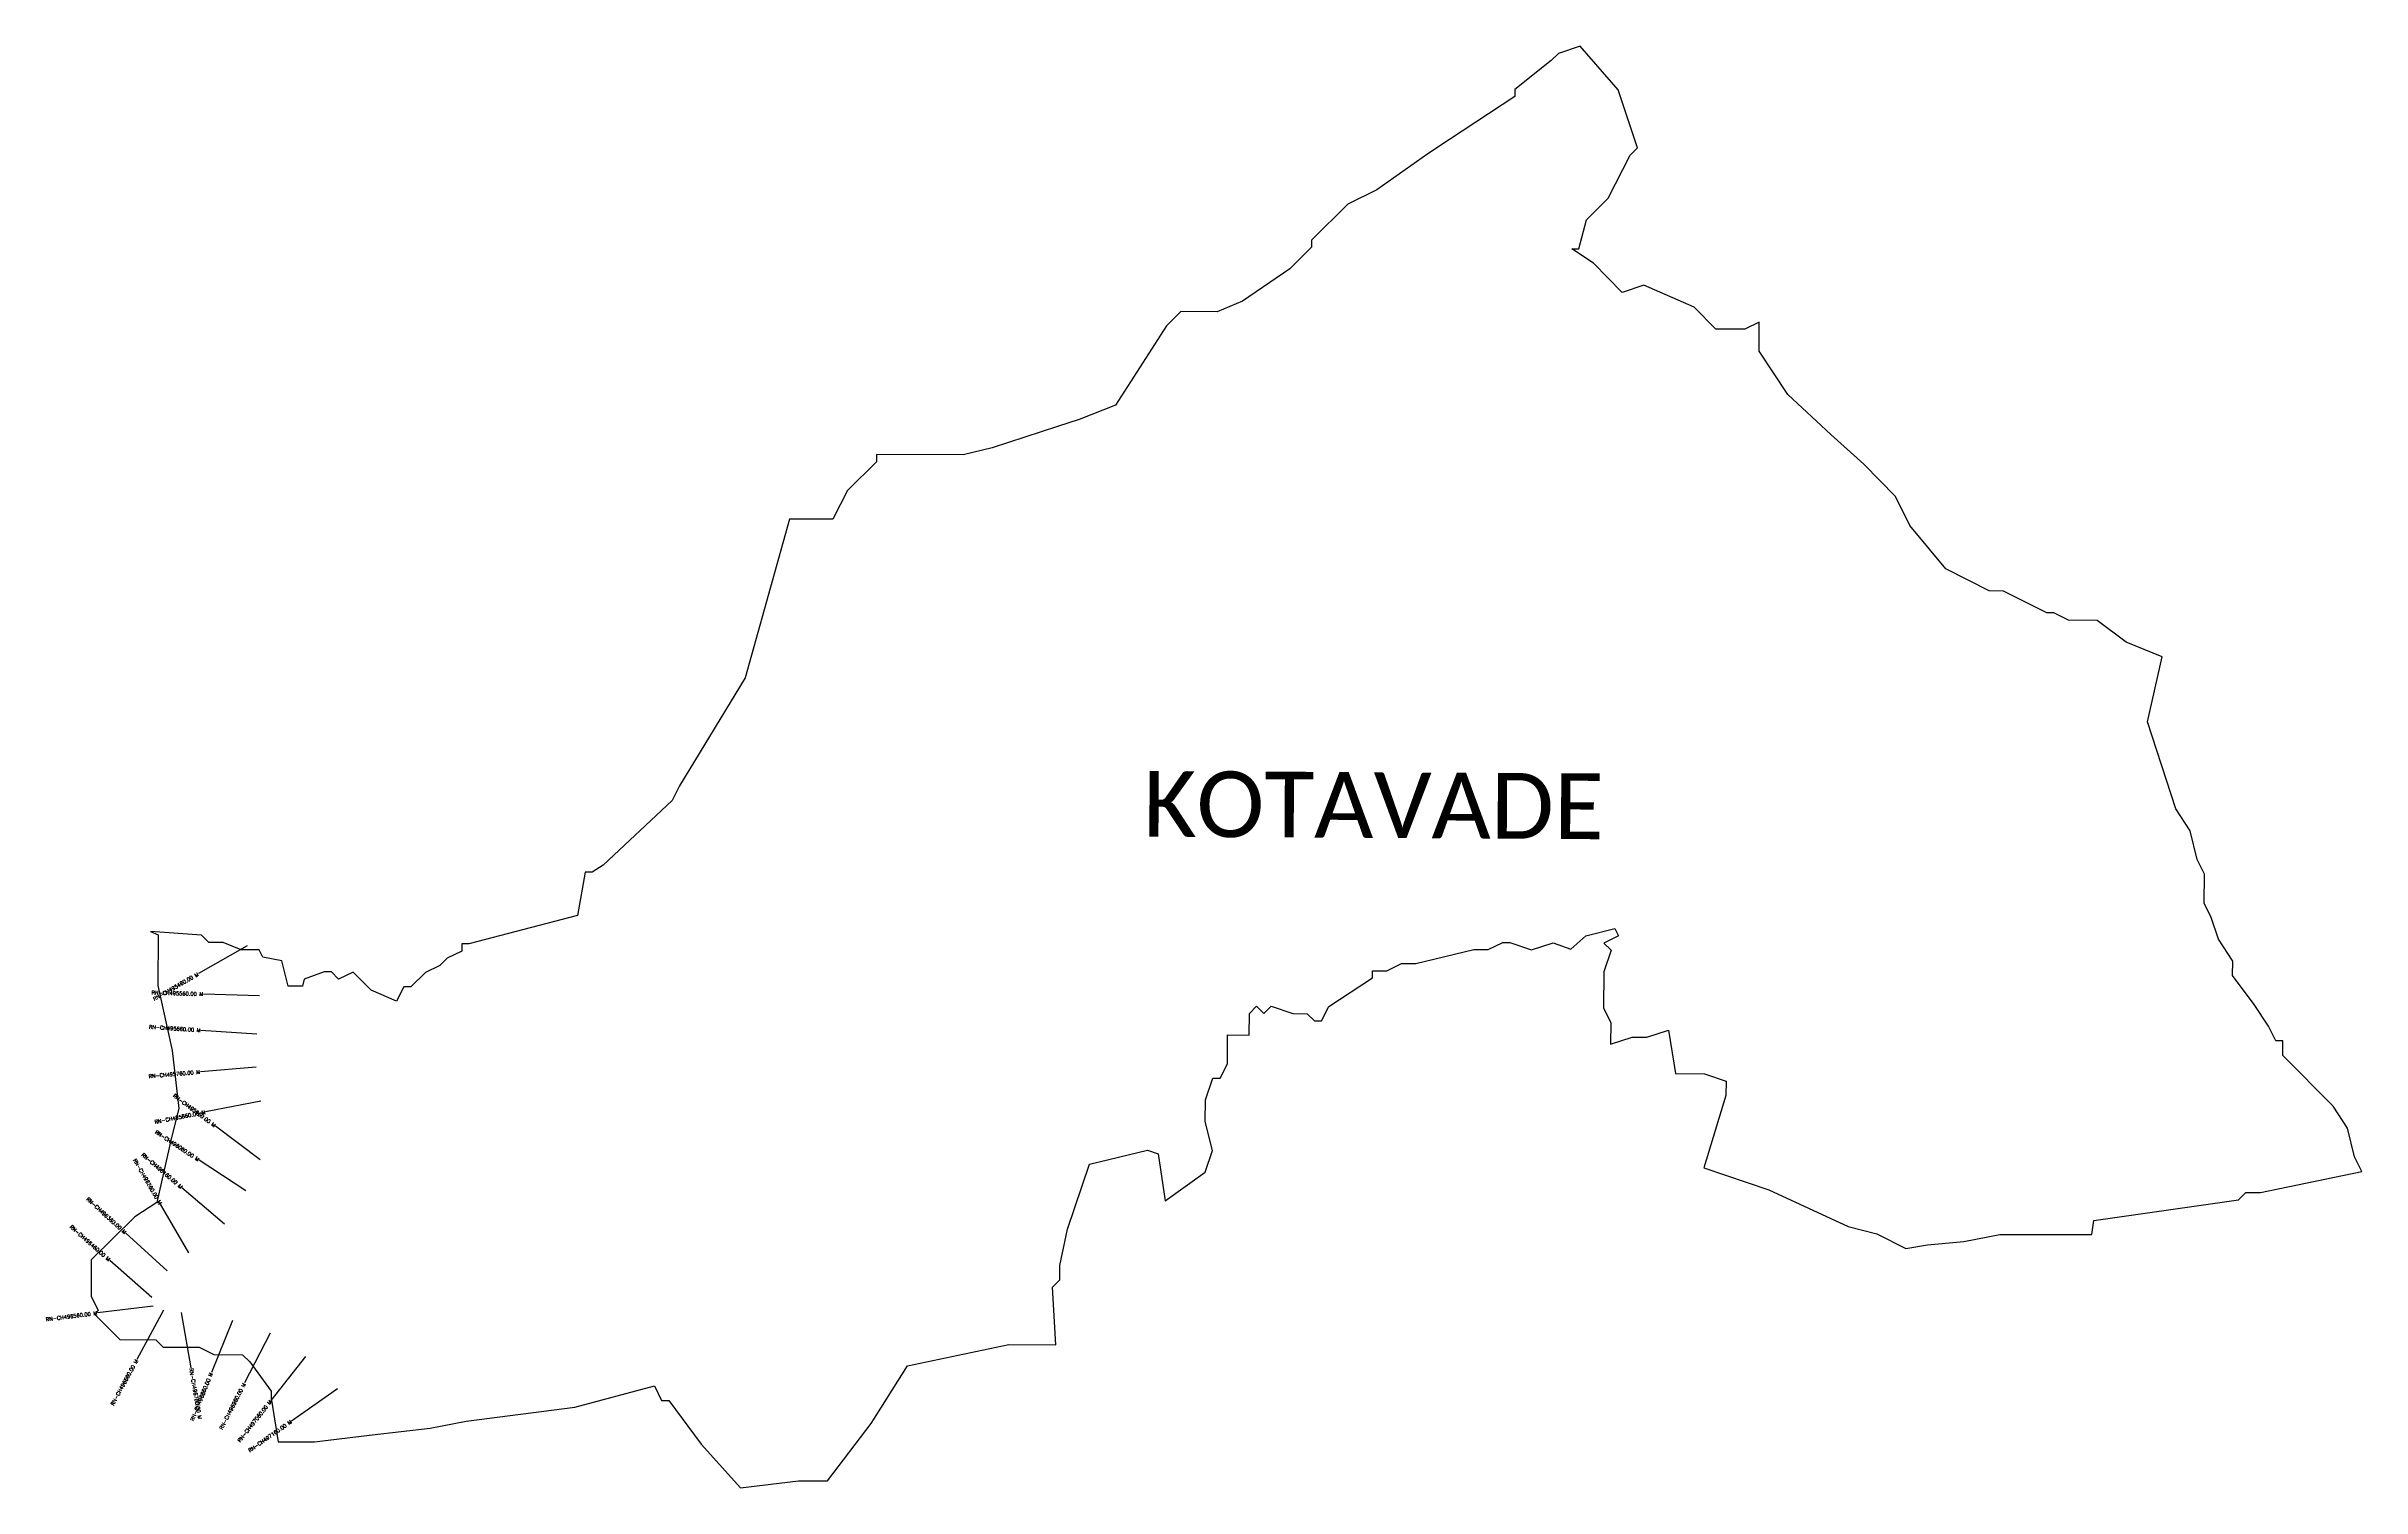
# Model space of a CAD drawing. Header units: metres. Extents: x 317143 to 323336, y 1888735 to 1892589.
import ezdxf
from ezdxf.enums import TextEntityAlignment as Align

# ---------------------------------------------------------------- set-up
doc = ezdxf.new("R2010")
doc.units = ezdxf.units.M
for name, color, linetype in [('CS', 134, 'Continuous'), ('CSMark', 6, 'Continuous'), ('VILLAGE BOUNDRY', 10, 'Continuous'), ('VILLAGE NAME', 250, 'Continuous')]:
    doc.layers.add(name, color=color, linetype=linetype)
doc.styles.get("Standard").update_dxf_attribs({"font": 'simplex.shx'})

msp = doc.modelspace()

# ---------------------------------------------------------------- linework, layer by layer
at = {"layer": 'CS'}
for p, q in [((317680.3, 1890184.1), (317550.1, 1890109.5)), ((317713.3, 1890050.4), (317563.4, 1890054.7)), ((317705.8, 1889947.8), (317556.2, 1889957.8)), ((317704.4, 1889859.6), (317554.9, 1889846.8)), ((317716.1, 1889768.6), (317568.9, 1889739.5)), ((317715, 1889611.7), (317594.9, 1889701.5)), ((317676.6, 1889528.3), (317551.3, 1889610.8)), ((317523.7, 1889363), (317448.5, 1889492.8)), ((317619.7, 1889439.7), (317505.4, 1889536.8)), ((317466.3, 1889314.4), (317355.2, 1889415.2)), ((317425, 1889243.6), (317312.4, 1889342.6)), ((317428.4, 1889220.6), (317279.6, 1889202)), ((317456.6, 1889209.5), (317384.9, 1889077.7)), ((317503.8, 1889203), (317529.7, 1889055.2)), ((317640.4, 1889182.1), (317584.3, 1889043)), ((317741.1, 1889148.4), (317672.8, 1889014.8)), ((317836.4, 1889085.6), (317743.5, 1888967.8)), ((317921.2, 1888999.3), (317798.5, 1888913))]:
    msp.add_line(p, q, dxfattribs=at)
at = {"layer": 'VILLAGE BOUNDRY'}
msp.add_lwpolyline([(320302.1, 1889945.6), (320360.2, 1889945.3), (320360.5, 1890003.3), (320379.9, 1890022.6), (320399.1, 1890003.1), (320418.6, 1890022.3), (320476.5, 1890002.6), (320515.2, 1890002.4), (320534.4, 1889983), (320553.7, 1889982.9), (320573.3, 1890021.5), (320689.7, 1890098.1), (320689.8, 1890117.4), (320728.5, 1890117.2), (320767.3, 1890136.4), (320806, 1890136.2), (320960.9, 1890174), (320999.5, 1890173.7), (321038.3, 1890192.8), (321057.6, 1890192.7), (321115.5, 1890173.1), (321173.6, 1890192.1), (321220.6, 1890175), (321260.7, 1890210.9), (321338.2, 1890229.8), (321347.7, 1890210.4), (321309, 1890191.3), (321328.2, 1890171.9), (321308.6, 1890113.9), (321308, 1890017.3), (321327.1, 1889978.5), (321326.8, 1889920.5), (321384.9, 1889939.5), (321423.6, 1889939.3), (321481.7, 1889958.3), (321500.4, 1889842.2), (321577.7, 1889841.7), (321635.6, 1889822.1), (321635.4, 1889783.4), (321576.3, 1889590.4), (321750, 1889531.4), (321962.1, 1889433.6), (322039.3, 1889413.7), (322116.5, 1889374.7), (322174.5, 1889384), (322271.2, 1889393.1), (322368, 1889411.9), (322614.3, 1889411.5), (322619.6, 1889449.2), (323006.6, 1889505), (323026, 1889524.2), (323064.7, 1889524), (323335.7, 1889580.5), (323316.6, 1889619.2), (323297.7, 1889696.7), (323259.4, 1889754.9), (323124.8, 1889891), (323125, 1889929.7), (323105.7, 1889929.8), (323086.6, 1889968.6), (323048.2, 1890026.8), (322990.6, 1890104.4), (322990.9, 1890143.1), (322952.6, 1890201.3), (322933.5, 1890259.4), (322914.4, 1890298.2), (322914.9, 1890375.6), (322895.8, 1890414.3), (322876.8, 1890491.8), (322838.5, 1890550), (322762.5, 1890782.5), (322802.1, 1890956.3), (322705.7, 1890995.5), (322628.6, 1891054), (322551.3, 1891054.4), (322512.7, 1891073.9), (322493.4, 1891074), (322377.8, 1891132.7), (322339.1, 1891132.9), (322223.4, 1891191.6), (322127.4, 1891308.1), (322089.1, 1891385.7), (322004.2, 1891471.9), (321916.1, 1891551), (321800.7, 1891658), (321724, 1891774.5), (321724.4, 1891851.8), (321685.6, 1891832.7), (321608.3, 1891833.1), (321550.6, 1891891.4), (321415.6, 1891950.2), (321357.5, 1891931.2), (321280.6, 1892009), (321222.8, 1892048), (321242.1, 1892047.9), (321261.9, 1892125.1), (321320.3, 1892182.8), (321359.3, 1892259.9), (321378.9, 1892298.5), (321398.3, 1892317.7), (321346.8, 1892472.8), (321245.2, 1892589.3), (321187.1, 1892570.2), (321167.6, 1892551), (321070.5, 1892474.2), (321070.4, 1892454.9), (320895.7, 1892339.9), (320837.5, 1892301.5), (320701.6, 1892205.6), (320624.1, 1892167.4), (320526.9, 1892071.3), (320526.8, 1892051.9), (320468.4, 1891994.2), (320342.2, 1891908), (320274.4, 1891879.3), (320177.7, 1891879.9), (320138.8, 1891841.4), (320002.3, 1891629.5), (319905.4, 1891591.4), (319847.3, 1891572.4), (319672.9, 1891515.4), (319595.5, 1891496.5), (319363.5, 1891497.8), (319363.4, 1891478.4), (319285.6, 1891401.6), (319246.5, 1891324.4), (319130.5, 1891325.1), (319012.1, 1890900.4), (318836.5, 1890611.3), (318816.9, 1890572.8), (318632.2, 1890399.8), (318603.1, 1890380.6), (318583.8, 1890380.7), (318563.8, 1890264.8), (318273.3, 1890189.2), (318254, 1890189.3), (318253.9, 1890169.9), (318215.1, 1890150.8), (318195.7, 1890131.5), (318156.9, 1890112.4), (318118, 1890074), (318098.7, 1890074.1), (318079.1, 1890035.6), (318011.6, 1890064.9), (317963.5, 1890113.5), (317924.7, 1890094.4), (317905.5, 1890113.9), (317886.2, 1890114), (317832.4, 1890094.3), (317828, 1890075.6), (317789.3, 1890075.8), (317772.7, 1890143.3), (317722.1, 1890153.6), (317712.5, 1890172.9), (317664.2, 1890173.2), (317616, 1890192.9), (317577.3, 1890193.1), (317558.1, 1890212.5), (317421.1, 1890222.4), (317442, 1890213.2), (317441.3, 1890077.8), (317479, 1889903.6), (317497.4, 1889748.8), (317477.6, 1889671.6), (317438, 1889497.8), (317379.8, 1889459.5), (317263.1, 1889344.1), (317262.6, 1889247.4), (317281.7, 1889208.6), (317271.9, 1889199), (317339.3, 1889130.9), (317435.9, 1889130.4), (317455.2, 1889111), (317551.8, 1889110.4), (317590.4, 1889090.9), (317667.7, 1889090.5), (317686.9, 1889071), (317744.5, 1888993.3), (317744.4, 1888974), (317763.1, 1888857.9), (317859.7, 1888857.3), (318014.5, 1888875.8), (318169.3, 1888894.2), (318266.1, 1888913), (318556.4, 1888950.1), (318769.4, 1889006.9), (318788.5, 1888968.1), (318807.8, 1888968), (318894.2, 1888851.5), (318999.8, 1888734.9), (319154.6, 1888753.3), (319232, 1888752.9), (319348.9, 1888906.9), (319446.4, 1889061), (319717.4, 1889117.5), (319843.1, 1889116.8), (319834.3, 1889271.5), (319853.7, 1889290.8), (319854, 1889329.4), (319873.8, 1889426), (319932.9, 1889599.7), (320087.7, 1889637.5), (320116.7, 1889627.6), (320135.3, 1889501.9), (320242.1, 1889578.6), (320261.8, 1889636.5), (320242.8, 1889714), (320243.1, 1889772), (320262.8, 1889829.8), (320282.2, 1889829.7), (320301.7, 1889868.3)], close=True, dxfattribs=at)

# ---------------------------------------------------------------- texts
at = {"layer": 'CSMark'}
for s, rotation, p in [('RN-CH495460.00 M', 29.79349, (317549.2, 1890109)), ('RN-CH495560.00 M', 358.36789, (317562.4, 1890054.7)), ('RN-CH495660.00 M', 356.15572, (317555.2, 1889957.9)), ('RN-CH495760.00 M', 4.89103, (317553.9, 1889846.7)), ('RN-CH495860.00 M', 11.17533, (317568, 1889739.3)), ('RN-CH495960.00 M', 323.23276, (317594.1, 1889702.1)), ('RN-CH496060.00 M', 326.64125, (317550.5, 1889611.3)), ('RN-CH496260.00 M', 300.07787, (317448, 1889493.6)), ('RN-CH496160.00 M', 319.63985, (317504.7, 1889537.5)), ('RN-CH496360.00 M', 317.78536, (317354.5, 1889415.9)), ('RN-CH496460.00 M', 318.6954, (317311.6, 1889343.3)), ('RN-CH496560.00 M', 7.13214, (317278.6, 1889201.8)), ('RN-CH496660.00 M', 61.48117, (317384.5, 1889076.9)), ('RN-CH496860.00 M', 68.05332, (317583.9, 1889042.1)), ('RN-CH496960.00 M', 62.93602, (317672.4, 1889013.9)), ('RN-CH497060.00 M', 51.76109, (317742.9, 1888967)), ('RN-CH497160.00 M', 35.11352, (317797.7, 1888912.4))]:
    msp.add_text(s, height=10, rotation=rotation, dxfattribs=at).set_placement(p, align=Align.MIDDLE_RIGHT)
msp.add_text('RN-CH496760.00 M', height=10, rotation=279.95841, dxfattribs=at).set_placement((317529.9, 1889054.3), align=Align.MIDDLE_LEFT)
at = {"layer": 'VILLAGE NAME', "insert": (320077.4, 1890651.6), "char_height": 175.757, "attachment_point": 1, "rotation": 359.67619}
msp.add_mtext_dynamic_manual_height_columns('{\\fCalibri|b0|i0|c0|p34;KOTAVADE}', width=2071.906, gutter_width=878.8, heights=[0], dxfattribs=at)

doc.saveas('drawing.dxf')
